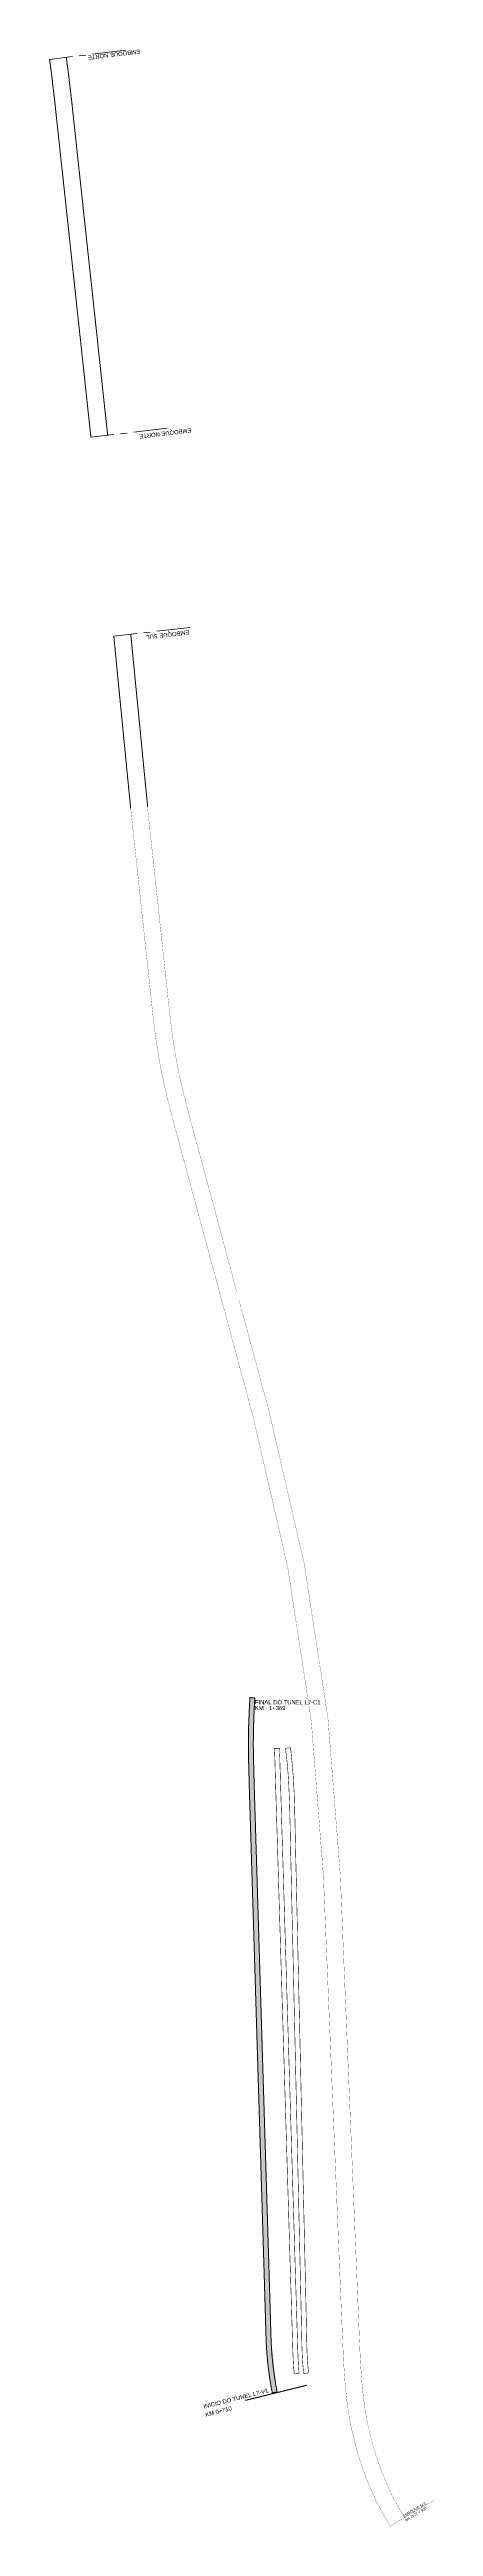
# Model space of a CAD drawing. Header units: metres. Extents: x 288915 to 323983, y 7382661 to 7464883.
# Drawn here: x 319320 to 319684, y 7426256 to 7428606 of the extents above; entities that cross this region are included whole.
import ezdxf

# ---------------------------------------------------------------- set-up
doc = ezdxf.new("R2010")
doc.units = ezdxf.units.M
for name, pattern in [('CENTER', [50.8, 31.75, -6.35, 6.35, -6.35]), ('DASHED', [0.75, 0.5, -0.25]), ('HIDDEN', [0.375, 0.25, -0.125])]:
    doc.linetypes.add(name, pattern=pattern)
doc.layers.get('0').update_dxf_attribs({"color": 255})
for name, color, linetype in [('_AUX-TÚNEL', 170, 'DASHED'), ('A-TÚNELEXISTENTE', 230, 'Continuous'), ('C-EIXO', 2, 'CENTER'), ('C-TEXTO-R100', 2, 'Continuous'), ('F-HZ-TEXTO', 3, 'Continuous'), ('U-HZ-TEXTO-OAE', 2, 'Continuous')]:
    doc.layers.add(name, color=color, linetype=linetype)
doc.layers.add('U-HZ-TÚNEL', color=170, linetype='DASHED', lineweight=0)
doc.styles.add('ARIAL', font='arial.ttf')
doc.styles.add('DIM', font='arial.ttf', dxfattribs={"width": 0.8})
doc.styles.add('R80', font='arial.ttf', dxfattribs={"height": 2})

# ---------------------------------------------------------------- blocks, each defined once
blk = doc.blocks.new('A$C12C8645F')
at = {"layer": 'U-HZ-TÚNEL', "linetype": 'CENTER'}
for points in [[(319392.3, 7428605.4), (319320.1, 7428596.8)], [(319431.5, 7428246.8), (319359.3, 7428238.3)], [(319453.2, 7428058), (319381, 7428049.5)]]:
    blk.add_lwpolyline(points, dxfattribs=at)
at = {"layer": 'U-HZ-TÚNEL'}
for points in [[(319359.3, 7428238.3), (319326.4, 7428543.8, 0.000397), (319325, 7428557, 0.000794), (319324.2, 7428563.7, 0.001587), (319322.9, 7428574.7, 0.001983), (319321.9, 7428583.4, 0.002774), (319320.5, 7428593.9, 0.001001), (319320.1, 7428596.8)], [(319375.2, 7428240.1), (319342.3, 7428545.5, 0.000397), (319340.9, 7428558.8, 0.000794), (319340.1, 7428565.4, 0.001587), (319338.8, 7428576.5, 0.001983), (319337.7, 7428585.5, 0.002774), (319336.3, 7428596.1, 0.000873), (319336, 7428598.7)]]:
    blk.add_lwpolyline(points, format="xyb", dxfattribs=at)
for points in [[(319397, 7427886.3), (319381, 7428049.5)], [(319413.1, 7427887.9), (319397.1, 7428051.1)]]:
    blk.add_lwpolyline(points, dxfattribs=at)
at = {"layer": 'U-HZ-TÚNEL', "style": 'R80'}
for s, p in [('EMBOQUE NORTE', (319405.5, 7428606.2)), ('EMBOQUE NORTE', (319454.3, 7428246.8)), ('EMBOQUE SUL', (319452.3, 7428055.3))]:
    blk.add_text(s, height=4, rotation=186.7305, dxfattribs=at).set_placement(p)
blk = doc.blocks.new('w-tunel-botujuru')
at = {"layer": 'F-HZ-TEXTO'}
blk.add_blockref('A$C12C8645F', (0, 0), dxfattribs=at)

msp = doc.modelspace()

# ---------------------------------------------------------------- hatches: boundary and pattern name
at = {"layer": 'U-HZ-TÚNEL', "transparency": 33554559}
h = msp.add_hatch(color=71, dxfattribs=at)
h.dxf.hatch_style = 1
edge = h.paths.add_edge_path()
edge.add_arc((319847.6, 7426444.9), 317.7, 181.742, 191.0483, ccw=False)
edge.add_line((319530.1, 7426435.2), (319528.3, 7426496.3))
edge.add_line((319528.3, 7426496.3), (319514, 7426964.5))
edge.add_arc((329507.1, 7427268.4), 9997.7, 181.71147, 181.74202, ccw=False)
edge.add_arc((322010.4, 7427044.4), 2497.7, 181.6504, 181.7115, ccw=False)
edge.add_arc((321593.9, 7427032.4), 2081, 181.5281, 181.6504, ccw=False)
edge.add_arc((320844.3, 7427012.4), 1331, 181.3753, 181.5281, ccw=False)
edge.add_arc((320653.9, 7427007.8), 1140.6, 181.1615, 181.3753, ccw=False)
edge.add_arc((320386.2, 7427002.4), 872.9, 180.9171, 181.1615, ccw=False)
edge.add_arc((320297, 7427001), 783.7, 180.6116, 180.9171, ccw=False)
edge.add_arc((320160.9, 7426999.5), 647.6, 180.2758, 180.6116, ccw=False)
edge.add_arc((320110, 7426999.3), 596.7, 179.8791, 180.2758, ccw=False)
edge.add_arc((320028, 7426999.5), 514.7, 179.4521, 179.8791, ccw=False)
edge.add_arc((320011, 7426999.6), 497.6, 179.4135, 179.4521, ccw=False)
edge.add_arc((320028, 7426999.5), 514.7, 178.9866, 179.4135, ccw=False)
edge.add_arc((320110, 7426998), 596.7, 178.5899, 178.9866, ccw=False)
edge.add_arc((320160.9, 7426996.8), 647.6, 178.254, 178.5899, ccw=False)
edge.add_arc((320296.9, 7426992.6), 783.7, 177.9486, 178.254, ccw=False)
edge.add_arc((320386.1, 7426989.4), 872.9, 176.5128, 177.9486, ccw=False)
edge.add_line((319514.8, 7427042.5), (319510.1, 7427042.7))
edge.add_arc((320386.1, 7426989.4), 877.6, 176.5201, 177.9486)
edge.add_arc((320296.9, 7426992.6), 788.4, 177.9486, 178.254)
edge.add_arc((320160.9, 7426996.8), 652.3, 178.254, 178.5899)
edge.add_arc((320110, 7426998), 601.4, 178.5899, 178.9866)
edge.add_arc((320028, 7426999.5), 519.4, 178.9866, 179.4135)
edge.add_arc((320011, 7426999.6), 502.3, 179.4135, 179.4521)
edge.add_arc((320028, 7426999.5), 519.4, 179.4521, 179.8791)
edge.add_arc((320110, 7426999.3), 601.4, 179.8791, 180.2758)
edge.add_arc((320160.9, 7426999.5), 652.3, 180.2758, 180.6116)
edge.add_arc((320297, 7427001), 788.4, 180.6116, 180.9171)
edge.add_arc((320386.2, 7427002.4), 877.6, 180.9171, 181.1615)
edge.add_arc((320653.9, 7427007.8), 1145.3, 181.1615, 181.3753)
edge.add_arc((320844.3, 7427012.4), 1335.7, 181.3753, 181.5281)
edge.add_arc((321593.9, 7427032.4), 2085.7, 181.5281, 181.6504)
edge.add_arc((322010.4, 7427044.4), 2502.4, 181.6504, 181.7115)
edge.add_arc((329507.1, 7427268.4), 10002.4, 181.71147, 181.74202)
edge.add_line((319509.3, 7426964.3), (319523.6, 7426496.2))
edge.add_line((319523.6, 7426496.2), (319525.4, 7426435.1))
edge.add_arc((319847.6, 7426444.9), 322.4, 181.742, 191.0483)
edge.add_line((319531.3, 7426383.1), (319535.9, 7426384))

# ---------------------------------------------------------------- linework, layer by layer
at = {"layer": '_AUX-TÚNEL', "lineweight": 30, "const_width": 0.2, "flags": 128}
for points in [[(319397, 7427886.3), (319416.4, 7427706.2), (319416.6, 7427704.6), (319416.7, 7427703), (319416.9, 7427701.4), (319417.1, 7427699.8), (319417.2, 7427698.2), (319417.4, 7427696.6), (319417.6, 7427695), (319417.8, 7427693.4), (319418, 7427691.8), (319418.1, 7427690.2), (319418.3, 7427688.5), (319418.5, 7427686.9), (319418.7, 7427685.3), (319418.9, 7427683.7), (319419.1, 7427682.1), (319419.3, 7427680.5), (319419.5, 7427678.9), (319419.7, 7427677.3), (319419.9, 7427675.7), (319420.1, 7427674.1), (319420.3, 7427672.4), (319420.5, 7427670.8), (319420.7, 7427669.2), (319420.9, 7427667.6), (319421.2, 7427666), (319421.4, 7427664.4), (319421.6, 7427662.8), (319421.9, 7427661.2), (319422.1, 7427659.5), (319422.3, 7427657.9), (319422.6, 7427656.3, 0.014097), (319427.9, 7427628.3), (319428.2, 7427626.7), (319428.6, 7427625.1), (319428.9, 7427623.5), (319429.3, 7427621.9), (319429.6, 7427620.4), (319430, 7427618.8), (319430.4, 7427617.2), (319430.8, 7427615.6), (319431.1, 7427614), (319431.5, 7427612.5), (319431.9, 7427610.9), (319432.3, 7427609.3), (319432.7, 7427607.7), (319433.1, 7427606.1), (319433.5, 7427604.6), (319433.9, 7427603), (319434.3, 7427601.4), (319434.7, 7427599.9), (319435.1, 7427598.3), (319435.5, 7427596.7), (319436, 7427595.2), (319436.4, 7427593.6), (319436.8, 7427592), (319437.2, 7427590.5), (319437.6, 7427588.9), (319438, 7427587.4), (319438.5, 7427585.8), (319438.9, 7427584.2), (319439.3, 7427582.7), (319439.7, 7427581.1), (319440.1, 7427579.6), (319512.6, 7427311.2, -0.055645), (319579.8, 7426873.8), (319597.7, 7426439.6), (319597.9, 7426436.7), (319598, 7426433.8), (319598.1, 7426430.9), (319598.2, 7426427.9), (319598.4, 7426425), (319598.5, 7426422.1), (319598.6, 7426419.2), (319598.8, 7426416.3), (319598.9, 7426413.4), (319599.1, 7426410.5), (319599.3, 7426407.5), (319599.5, 7426404.6), (319599.7, 7426401.7), (319599.9, 7426398.8), (319600.1, 7426395.9), (319600.3, 7426392.9), (319600.6, 7426390), (319600.9, 7426387.1), (319601.1, 7426384.2), (319601.5, 7426381.2), (319601.8, 7426378.3), (319602.1, 7426375.4), (319602.5, 7426372.5), (319602.9, 7426369.6), (319603.3, 7426366.6), (319603.8, 7426363.7), (319604.2, 7426360.8), (319604.7, 7426357.9), (319605.2, 7426355), (319605.8, 7426352.1), (319606.4, 7426349.2, 0.087888), (319643.1, 7426256.5)], [(319412.8, 7427888.6), (319432.3, 7427707.9), (319432.4, 7427706.3), (319432.6, 7427704.7), (319432.8, 7427703.1), (319432.9, 7427701.5), (319433.1, 7427699.9), (319433.3, 7427698.3), (319433.5, 7427696.7), (319433.6, 7427695.1), (319433.8, 7427693.5), (319434, 7427691.9), (319434.2, 7427690.4), (319434.4, 7427688.8), (319434.6, 7427687.2), (319434.7, 7427685.6), (319434.9, 7427684), (319435.1, 7427682.4), (319435.3, 7427680.8), (319435.5, 7427679.3), (319435.7, 7427677.7), (319435.9, 7427676.1), (319436.1, 7427674.5), (319436.3, 7427672.9), (319436.5, 7427671.4), (319436.7, 7427669.8), (319437, 7427668.2), (319437.2, 7427666.6), (319437.4, 7427665.1), (319437.6, 7427663.5), (319437.9, 7427661.9), (319438.1, 7427660.4), (319438.4, 7427658.8, 0.014084), (319443.5, 7427631.7), (319443.8, 7427630.2), (319444.1, 7427628.6), (319444.5, 7427627.1), (319444.8, 7427625.5), (319445.2, 7427624), (319445.6, 7427622.4), (319445.9, 7427620.9), (319446.3, 7427619.3), (319446.7, 7427617.8), (319447, 7427616.3), (319447.4, 7427614.7), (319447.8, 7427613.2), (319448.2, 7427611.6), (319448.6, 7427610.1), (319449, 7427608.5), (319449.4, 7427607), (319449.8, 7427605.4), (319450.2, 7427603.9), (319450.6, 7427602.3), (319451, 7427600.8), (319451.4, 7427599.2), (319451.8, 7427597.7), (319452.2, 7427596.1), (319452.6, 7427594.6), (319453, 7427593), (319453.5, 7427591.5), (319453.9, 7427589.9), (319454.3, 7427588.4), (319454.7, 7427586.8), (319455.1, 7427585.3), (319455.6, 7427583.7), (319497.8, 7427427.1)], [(319499.9, 7427419.3), (319528, 7427315.3, -0.055645), (319595.8, 7426874.4), (319613.7, 7426440.2), (319613.8, 7426437.3), (319613.9, 7426434.4), (319614.1, 7426431.5), (319614.2, 7426428.6), (319614.3, 7426425.8), (319614.4, 7426422.9), (319614.6, 7426420), (319614.7, 7426417.1), (319614.9, 7426414.3), (319615, 7426411.4), (319615.2, 7426408.5), (319615.4, 7426405.7), (319615.6, 7426402.8), (319615.8, 7426400), (319616, 7426397.1), (319616.2, 7426394.3), (319616.5, 7426391.4), (319616.8, 7426388.6), (319617, 7426385.8), (319617.3, 7426383), (319617.6, 7426380.2), (319618, 7426377.3), (319618.3, 7426374.5), (319618.7, 7426371.7), (319619.1, 7426369), (319619.5, 7426366.2), (319620, 7426363.4), (319620.4, 7426360.6), (319620.9, 7426357.9), (319621.5, 7426355.1), (319622, 7426352.3, 0.088121), (319656.8, 7426264.6)]]:
    msp.add_lwpolyline(points, format="xyb", dxfattribs=at)
at = {"layer": 'A-TÚNELEXISTENTE', "linetype": 'HIDDEN', "const_width": 0.5, "flags": 128}
for points in [[(319533.3, 7426994.5), (319538, 7426994.7), (319538, 7426994.4), (319538.1, 7426992.8), (319538.2, 7426991.2), (319538.2, 7426989.6), (319538.3, 7426988), (319538.4, 7426986.3), (319538.4, 7426984.7), (319538.5, 7426983.1), (319538.5, 7426981.5), (319538.6, 7426979.9), (319538.6, 7426978.3), (319538.7, 7426976.7), (319538.7, 7426975), (319538.8, 7426973.4), (319538.8, 7426971.8), (319538.9, 7426970.2), (319538.9, 7426968.6), (319553.7, 7426481.4), (319555.6, 7426420.1, 0.015147), (319556.7, 7426401.5), (319552.1, 7426401.1, -0.015147), (319550.9, 7426420), (319549, 7426481.3), (319534.2, 7426968.5), (319534.2, 7426970.1), (319534.1, 7426971.7), (319534.1, 7426973.3), (319534, 7426974.9), (319534, 7426976.5), (319533.9, 7426978.1), (319533.9, 7426979.7), (319533.8, 7426981.3), (319533.8, 7426983), (319533.7, 7426984.6), (319533.7, 7426986.2), (319533.6, 7426987.8), (319533.5, 7426989.4), (319533.5, 7426991), (319533.4, 7426992.6), (319533.3, 7426994.2)], [(319543.9, 7426994.6, -0.012185), (319546.3, 7426970.5), (319546.4, 7426968.9), (319546.5, 7426967.3), (319546.6, 7426965.7), (319546.7, 7426964.1), (319546.8, 7426962.5), (319546.9, 7426960.9), (319547, 7426959.3), (319547, 7426957.6), (319547.1, 7426956), (319547.2, 7426954.4), (319547.3, 7426952.8), (319547.3, 7426951.2), (319547.4, 7426949.6), (319547.5, 7426948), (319547.5, 7426946.4), (319547.6, 7426944.8), (319547.6, 7426943.2), (319547.7, 7426941.6), (319547.7, 7426940), (319547.8, 7426938.4), (319547.8, 7426936.7), (319547.9, 7426935.1), (319547.9, 7426933.5), (319547.9, 7426931.9), (319548, 7426930.3), (319548, 7426928.7), (319548.1, 7426927.1), (319548.1, 7426925.5), (319548.1, 7426923.9), (319548.2, 7426922.2), (319548.2, 7426920.6), (319558.1, 7426486), (319559.4, 7426427.1, 0.021118), (319561.1, 7426401.6), (319565.7, 7426402.1, -0.021118), (319564.1, 7426427.2), (319562.8, 7426486.1), (319552.9, 7426920.7), (319552.9, 7426922.4), (319552.8, 7426924), (319552.8, 7426925.6), (319552.8, 7426927.2), (319552.7, 7426928.8), (319552.7, 7426930.4), (319552.6, 7426932), (319552.6, 7426933.6), (319552.6, 7426935.3), (319552.5, 7426936.9), (319552.5, 7426938.5), (319552.4, 7426940.1), (319552.4, 7426941.7), (319552.3, 7426943.3), (319552.3, 7426945), (319552.2, 7426946.6), (319552.2, 7426948.2), (319552.1, 7426949.8), (319552, 7426951.4), (319552, 7426953), (319551.9, 7426954.6), (319551.8, 7426956.3), (319551.7, 7426957.9), (319551.6, 7426959.5), (319551.6, 7426961.1), (319551.5, 7426962.7), (319551.4, 7426964.3), (319551.3, 7426966), (319551.2, 7426967.6), (319551.1, 7426969.2), (319550.9, 7426970.8, 0.012187), (319548.6, 7426995.2)]]:
    msp.add_lwpolyline(points, format="xyb", close=True, dxfattribs=at)
at = {"layer": 'C-EIXO', "const_width": 0.2, "flags": 128}
msp.add_lwpolyline([(319642.6, 7426256.5), (319684.1, 7426280.8)], dxfattribs=at)
at = {"layer": 'U-HZ-TEXTO-OAE', "color": 2}
msp.add_line((319506, 7426376.3, -1.4), (319563.8, 7426390.6, -1.4), dxfattribs=at)
at = {"layer": 'U-HZ-TÚNEL', "color": 80, "flags": 128}
msp.add_lwpolyline([(319535.9, 7426384, -0.040629), (319530.1, 7426435.2), (319528.3, 7426496.3), (319514, 7426964.5, -0.000133), (319513.9, 7426969.8, -0.000267), (319513.8, 7426972.5, -0.000533), (319513.7, 7426976.9, -0.000667), (319513.6, 7426980.5, -0.000933), (319513.5, 7426984.7, -0.001066), (319513.4, 7426988.4, -0.001333), (319513.4, 7426992.6, -0.001466), (319513.3, 7426996.4, -0.001731), (319513.3, 7427000.6, -0.001863), (319513.4, 7427004.4, -0.000169), (319513.4, 7427004.7, -0.001863), (319513.4, 7427008.6, -0.001731), (319513.5, 7427012.7, -0.001466), (319513.6, 7427016.5, -0.001333), (319513.7, 7427020.7, -0.006265), (319514.8, 7427042.5), (319510.1, 7427042.7, 0.006233), (319509.1, 7427020.8, 0.001333), (319508.9, 7427016.6, 0.001466), (319508.8, 7427012.8, 0.001731), (319508.7, 7427008.6, 0.001863), (319508.7, 7427004.8, 0.000169), (319508.7, 7427004.4, 0.001863), (319508.6, 7427000.6, 0.001731), (319508.6, 7426996.4, 0.001466), (319508.7, 7426992.6, 0.001333), (319508.7, 7426988.4, 0.001066), (319508.8, 7426984.6, 0.000933), (319508.9, 7426980.4, 0.000667), (319509, 7426976.8, 0.000533), (319509.1, 7426972.3, 0.000267), (319509.2, 7426969.7, 0.000133), (319509.3, 7426964.3), (319523.6, 7426496.2), (319525.4, 7426435.1, 0.040629), (319531.3, 7426383.1)], format="xyb", close=True, dxfattribs=at)

# ---------------------------------------------------------------- block references
msp.add_blockref('w-tunel-botujuru', (0, 0))

# ---------------------------------------------------------------- texts
at = {"layer": 'C-TEXTO-R100', "ltscale": 0.25, "style": 'ARIAL'}
for s, p in [('EMBOQUE SUL', (319656, 7426265, 1642)), ('km 3121 + 300', (319658.1, 7426261.2, 1642))]:
    msp.add_text(s, height=2.5, rotation=30.5207, dxfattribs=at).set_placement(p)
at = {"layer": 'U-HZ-TEXTO-OAE', "color": 2, "style": 'DIM', "width": 0.8}
for s, rotation, p in [('FINAL DO TUNEL L7-C1', 359.8412, (319514.8, 7427036.4, 860)), ('KM - 1+369', 359.8412, (319514.8, 7427030.9, 860)), ('INICIO DO TUNEL L7-V1', 14.1706, (319466.6, 7426368.1, -1.4)), ('KM 0+710', 14.1706, (319468.4, 7426360.5, -1.4))]:
    msp.add_text(s, height=4, rotation=rotation, dxfattribs=at).set_placement(p)

doc.saveas('drawing.dxf')
